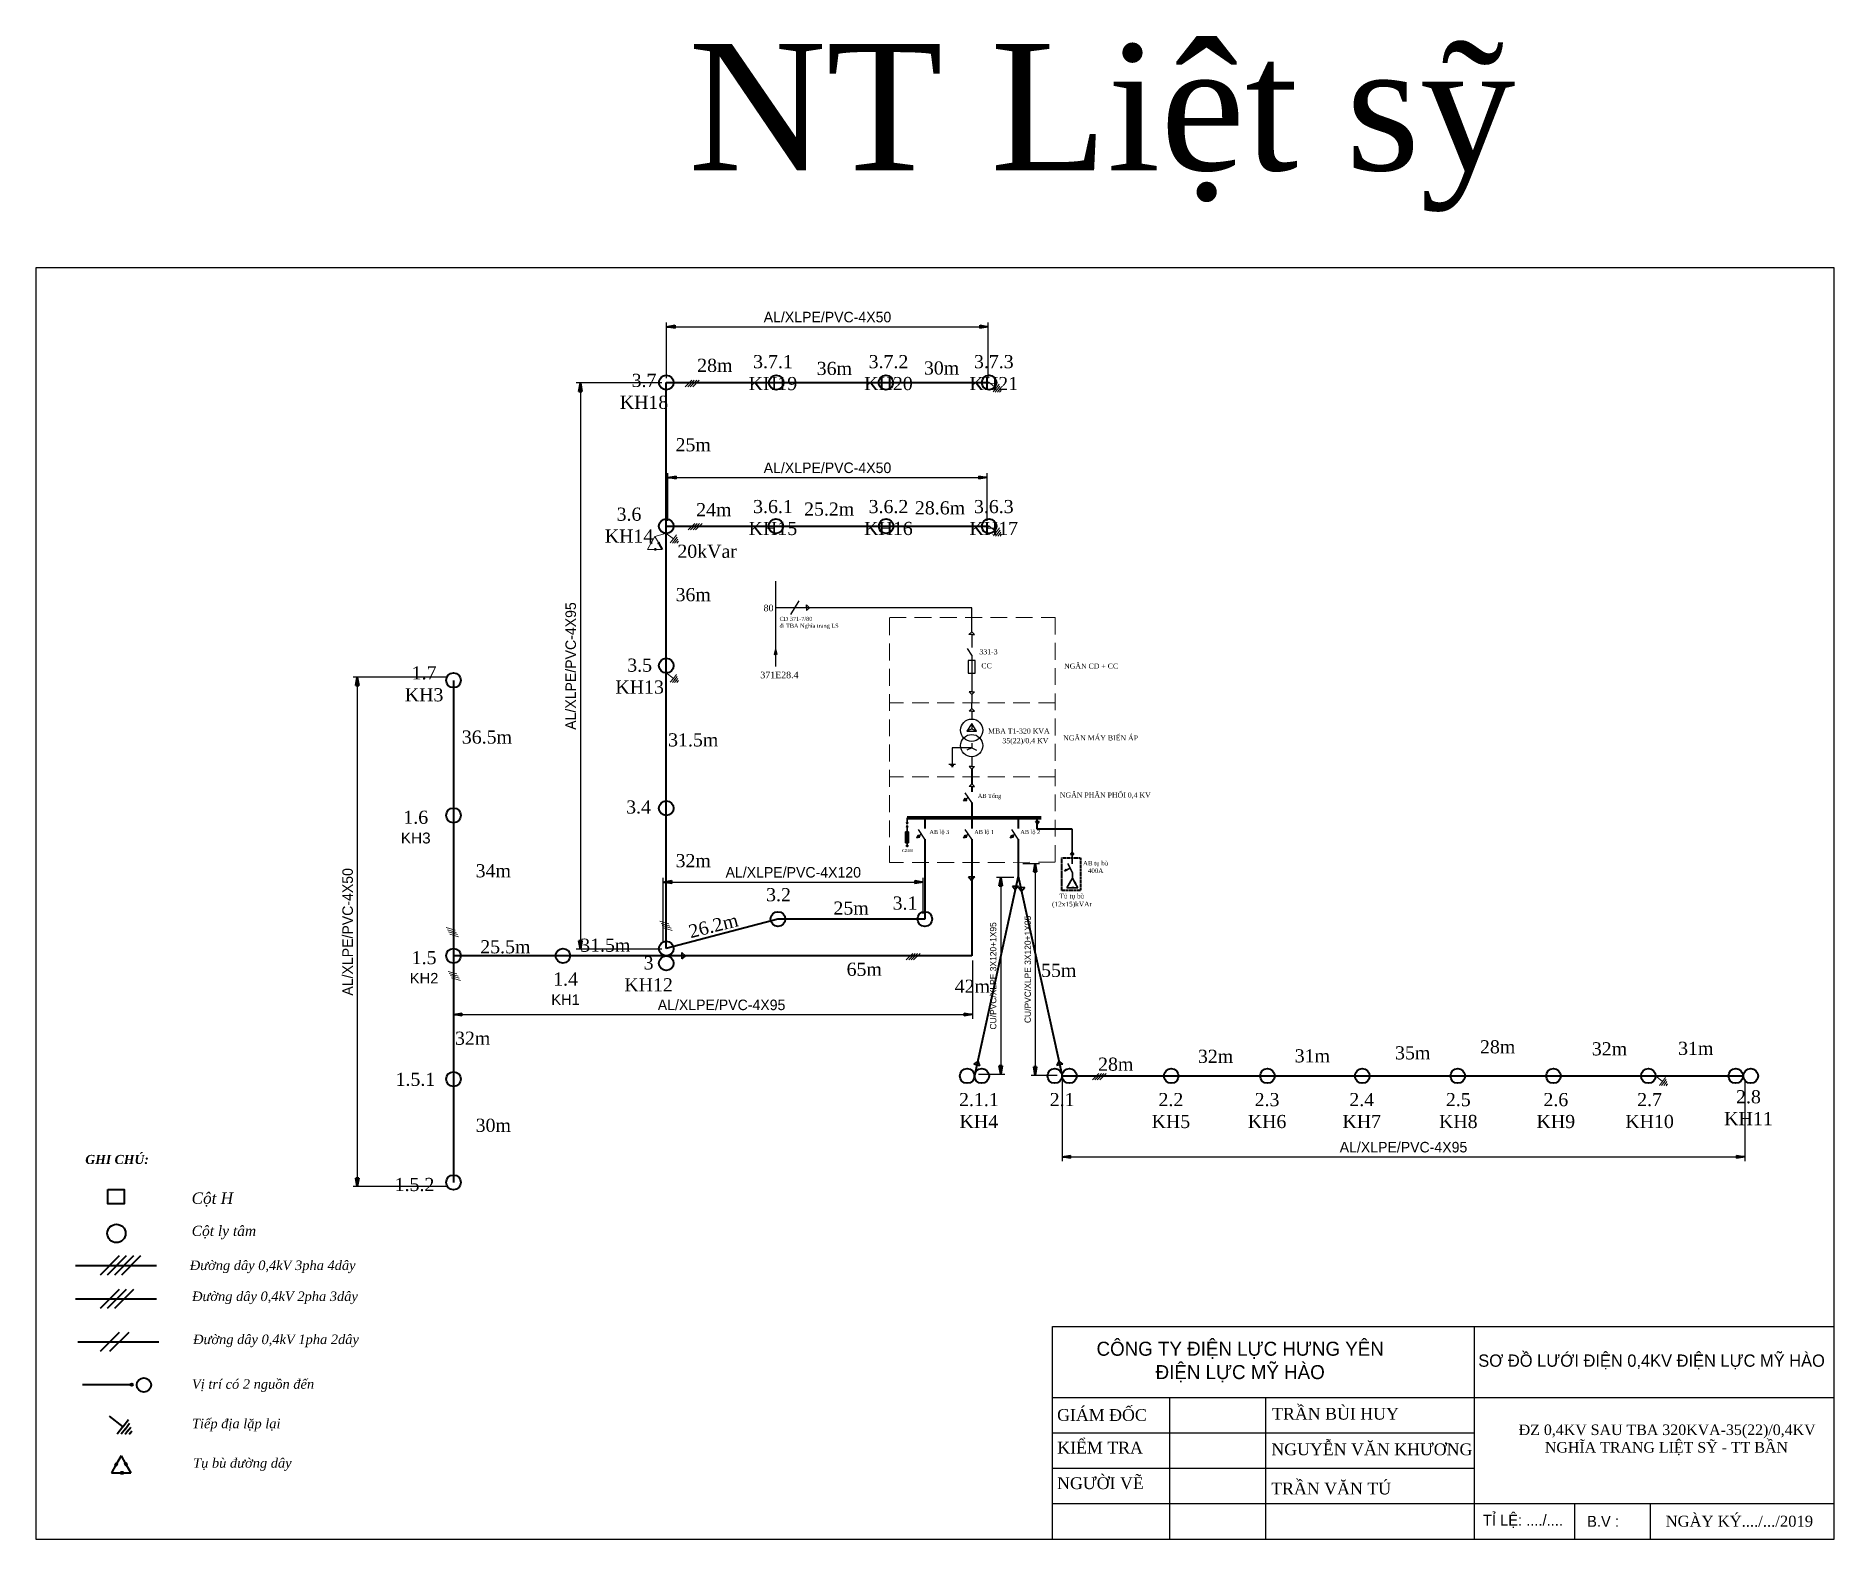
# Model space of a CAD drawing. Extents: x -2498 to 7641, y -1476 to 9052.
# Drawn here: x 7214.1 to 7640.9, y 3667.9 to 4024.7 of the extents above; entities that cross this region are included whole.
import ezdxf

# ---------------------------------------------------------------- set-up
doc = ezdxf.new("R2010")
doc.units = 0
doc.header["$LTSCALE"] = 0.08
doc.header["$MEASUREMENT"] = 0
doc.linetypes.add('DASHED2', pattern=[0.375, 0.25, -0.125])
doc.linetypes.add('HIDDEN', pattern=[0.375, 0.25, -0.125])
doc.layers.get('0').update_dxf_attribs({"linetype": 'CONTINUOUS', "lineweight": 40})
doc.layers.get('DEFPOINTS').update_dxf_attribs({"linetype": 'CONTINUOUS'})
doc.layers.add('Duong manh', color=8, linetype='CONTINUOUS')
for name, color, linetype, lineweight in [('Duong truc', 7, 'CONTINUOUS', 40), ('khung', 3, 'CONTINUOUS', 18), ('NET DAM', 6, 'CONTINUOUS', 25)]:
    doc.layers.add(name, color=color, linetype=linetype, lineweight=lineweight)
doc.styles.add('anh chinh', font='VNARIAL.TTF', dxfattribs={"height": 2.5})
doc.styles.add('anh thong', font='times.ttf', dxfattribs={"height": 0.5})
doc.styles.get("Standard").update_dxf_attribs({"font": 'VHTEKN.TTF', "height": 2.5})
doc.styles.add('style4', font='VHTIMEB.TTF')
doc.dimstyles.new('C2', dxfattribs={"dimscale": 0, "dimtxt": 2, "dimasz": 1, "dimexe": 1, "dimexo": 1, "dimgap": 1, "dimtad": 1, "dimtoh": 1, "dimdec": 4, "dimzin": 0, "dimdsep": 46, "dimtxsty": 'Standard', "dimblk1": 'CLOSED', "dimblk2": 'CLOSED', "dimsah": 1, "dimcen": 0.09, "dimclrd": 1, "dimclre": 5, "dimclrt": 7, "dimadec": 0, "dimazin": 0, "dimtfac": 1, "dimtdec": 4, "dimtofl": 0, "dimtmove": 0, "dimatfit": 3, "dimldrblk": 'CLOSED', "dimfxl": 1, "dimtolj": 1, "dimtzin": 0, "dimarcsym": 0})

msp = doc.modelspace()

# ---------------------------------------------------------------- texts
at = {"color": 7, "ltscale": 5, "style": 'style4'}
for s, height, p in [('331-3', 1.213744, (7438.02068, 3877.93364)), ('CC', 1.213744, (7438.48481, 3874.61792)), ('Ng¨n CD + CC', 1.2137436, (7458.1184, 3874.53481)), ('MBA T1-320 kVA', 1.2137436, (7440.07634, 3859.12013)), ('Ng¨n m¸y biÕn ¸p', 1.2137436, (7457.9111, 3857.47269)), ('35(22)/0,4 kV', 1.2137436, (7443.47959, 3856.82323)), ('Ng¨n ph©n phèi 0,4 kV', 1.2137436, (7457.12552, 3843.9129))]:
    msp.add_text(s, height=height, dxfattribs=at).set_placement(p)
at = {"color": 0, "linetype": 'Continuous', "lineweight": 30, "ltscale": 10, "attachment_point": 1}
for s, insert, char_height, width in [('{\\fTimes New Roman|b0|i0|c0|p18;NT Liệt sỹ}', (7368.96219, 4022.86954), 30, 245.1204585), ('\\pi31.592;{\\fTimes New Roman|b0|i0|c238|p18;Đ\\fTimes New Roman|b0|i0|c0|p18;Z 0,4KV SAU TBA 320KVA-35(22)/0,4KV \\P\\pi37.82;NGHĨA TRANG LIỆT SỸ - TT BẦN}', (7534.4444, 3695.06575), 2.5, 131.9777159)]:
    msp.add_mtext(s, dxfattribs=dict(at, insert=insert, char_height=char_height, width=width))
at = {"color": 0, "lineweight": 30, "style": 'anh thong'}
for s, insert, char_height, width, attachment_point in [('28m', (7375.21716, 3948.1075), 3.12, 40.143584, 2), ('3.7.1\\PKH19', (7389.01329, 3948.98372), 3.12, 40.143584, 2), ('3.7.2\\PKH20', (7416.43877, 3948.98372), 3.12, 40.143584, 2), ('3.7.3\\PKH21', (7441.44233, 3948.98372), 3.12, 40.143584, 2), ('3.7\\PKH18', (7358.40692, 3944.5346), 3.12, 40.143584, 2), ('36m', (7403.59074, 3947.37548), 3.12, 40.143584, 2), ('30m', (7429.03272, 3947.48006), 3.12, 40.143584, 2), ('25m', (7370.08563, 3929.24885), 3.12, 40.143584, 2), ('3.6.1\\PKH15', (7389.01329, 3914.57843), 3.12, 40.143584, 2), ('25.2m', (7402.35452, 3913.97904), 3.12, 40.143584, 2), ('3.6.2\\PKH16', (7416.43877, 3914.57843), 3.12, 40.143584, 2), ('28.6m', (7428.67166, 3914.27192), 3.12, 40.143584, 2), ('3.6.3\\PKH17', (7441.44233, 3914.57843), 3.12, 40.143584, 2), ('3.6\\PKH14', (7354.84579, 3912.7679), 3.12, 40.143584, 2), ('24m', (7374.97804, 3913.83259), 3.12, 40.143584, 2), ('20kVar', (7373.38819, 3903.96593), 3.12, 40.143584, 2), ('36m', (7370.08563, 3893.66475), 3.12, 40.143584, 2), ('3.5\\PKH13', (7357.37327, 3876.92263), 3.12, 40.143584, 2), ('1.7\\PKH3', (7306.20821, 3875.08807), 3.12, 40.143584, 2), ('36.5m', (7321.11629, 3859.85204), 3.12, 40.143584, 2), ('31.5m', (7370.08563, 3859.18466), 3.12, 40.143584, 2), ('3.4', (7357.11529, 3843.24511), 3.12, 40.143584, 2), ('1.6\\P{\\fArial|b0|i0|c0|p34;\\H0.8333x;\\C256;KH3}', (7304.22448, 3840.81777), 3.12, 40.143584, 2), ('32m', (7370.08563, 3830.49843), 3.12, 40.143584, 2), ('GZ500', (7420.9744, 3831.61941), 0.62208, 28.8528224, 2), ('34m', (7322.62994, 3828.10303), 3.12, 40.143584, 2), ('3.2', (7390.332, 3822.42725), 3.12, 40.143584, 2), ('3.1', (7420.36192, 3820.43907), 3.12, 40.143584, 2), ('25m', (7407.56402, 3819.24047), 3.12, 40.143584, 2), ('1.5\\P{\\fArial|b0|i0|c0|p34;\\H0.8013x;\\C256;KH2}', (7306.20821, 3807.4846), 3.12, 40.143584, 2), ('25.5m', (7325.49224, 3810.06001), 3.12, 40.143584, 2), ('31.5m', (7349.21123, 3810.42902), 3.12, 40.143584, 2), ('3\\PKH12', (7359.50159, 3806.22665), 3.12, 40.143584, 2), ('65m', (7410.68642, 3804.7158), 3.12, 40.143584, 2), ('55m', (7456.848, 3804.45696), 3.12, 40.143584, 2), ('1.4 \\P{\\fArial|b0|i0|c0|p34;\\H0.8013x;\\C256;KH1}', (7339.78703, 3802.39445), 3.12, 40.143584, 2), ('42m', (7436.35285, 3800.68058), 3.12, 40.143584, 2), ('32m', (7317.73487, 3788.34673), 3.12, 40.143584, 2), ('28m', (7561.03428, 3786.3046), 3.12, 40.143584, 2), ('31m', (7608.06458, 3785.94784), 3.12, 40.143584, 2), ('28m', (7470.38077, 3782.18241), 3.12, 40.143584, 2), ('32m', (7494.08252, 3784.04509), 3.12, 40.143584, 2), ('31m', (7517.06191, 3784.16401), 3.12, 40.143584, 2), ('35m', (7540.87471, 3784.87754), 3.12, 40.143584, 2), ('32m', (7587.58553, 3785.82892), 3.12, 40.143584, 2), ('1.5.1', (7304.14335, 3778.59679), 3.12, 40.143584, 2), ('2.1.1\\PKH4', (7437.89683, 3773.77251), 3.12, 40.143584, 2), ('2.1', (7457.64942, 3773.77251), 3.12, 40.143584, 2), ('2.2\\PKH5', (7483.4774, 3773.77251), 3.12, 40.143584, 2), ('2.3\\PKH6', (7506.29863, 3773.77251), 3.12, 40.143584, 2), ('2.4\\PKH7', (7528.77737, 3773.77251), 3.12, 40.143584, 2), ('2.5\\PKH8', (7551.70054, 3773.77251), 3.12, 40.143584, 2), ('2.6\\PKH9', (7574.8524, 3773.77251), 3.12, 40.143584, 2), ('2.7\\PKH10', (7597.1048, 3773.77251), 3.12, 40.143584, 2), ('2.8\\PKH11', (7620.57457, 3774.44911), 3.12, 40.143584, 2), ('30m', (7322.62994, 3767.67368), 3.12, 40.143584, 2), ('1.5.2', (7303.93674, 3753.61918), 3.12, 40.143584, 2), ('{\\fTimes New Roman|b0|i1|c0|p18;Cột H}', (7251.01645, 3750.15727), 2.6983757, 46.8904455, 1), ('{\\fTimes New Roman|b0|i1|c0|p18;Cột ly tâm}', (7251.0397, 3742.26076), 2.4295568, 46.8904455, 1)]:
    msp.add_mtext(s, dxfattribs=dict(at, insert=insert, char_height=char_height, width=width, attachment_point=attachment_point))
at = {"linetype": 'Continuous', "lineweight": 40, "ltscale": 8, "attachment_point": 1}
for s, insert, char_height in [('{\\fTimes New Roman|b0|i0|c0|p18;80}', (7386.80237, 3889.71303), 1.5552), ('{\\fTimes New Roman|b0|i0|c0|p18;CD 371-7/80 \\Pđi TBA Nghĩa trang LS}', (7390.58072, 3886.82983), 0.972), ('{\\fTimes New Roman|b0|i0|c0|p18;371E28.4}', (7386.01955, 3873.8), 1.5552)]:
    msp.add_mtext_dynamic_manual_height_columns(s, width=69.2641366, gutter_width=12.5, heights=[0], dxfattribs=dict(at, insert=insert, char_height=char_height)).dxf.set("width", 13.4649481)
at = {"color": 0, "linetype": 'Continuous', "lineweight": 40, "ltscale": 8, "char_height": 0.972, "width": 5.9024793, "attachment_point": 1, "style": 'anh chinh'}
for s, insert in [('{\\fTimes New Roman|b0|i0|c0|p18;AB Tổng}', (7437.64123, 3844.79921)), ('{\\fTimes New Roman|b0|i0|c0|p18;AB lộ 3}', (7426.1616, 3836.23092)), ('{\\fTimes New Roman|b0|i0|c0|p18;AB lộ 1}', (7436.79686, 3836.23092)), ('{\\fTimes New Roman|b0|i0|c0|p18;AB lộ 2}', (7447.74088, 3836.23092))]:
    msp.add_mtext(s, dxfattribs=dict(at, insert=insert))
at = {"linetype": 'Continuous', "lineweight": 30, "ltscale": 8, "attachment_point": 2, "style": 'anh thong'}
for s, insert, char_height, width in [('AB tụ bù\\P400A', (7465.6029, 3828.87343), 1.0692, 36.066028), ('Tủ tụ bù\\P(12x15)kVAr', (7459.98836, 3821.09333), 1.13724, 21.948732)]:
    msp.add_mtext(s, dxfattribs=dict(at, insert=insert, char_height=char_height, width=width))
at = {"color": 0, "lineweight": 30, "insert": (7374.49525, 3815.00223), "char_height": 3.12, "width": 40.143584, "attachment_point": 2, "rotation": 14.1648194, "style": 'anh thong'}
msp.add_mtext('26.2m', dxfattribs=at)
at = {"attachment_point": 1, "style": 'anh thong'}
for s, insert, char_height, width in [('{\\fTimes New Roman|b1|i1|c0|p18;GHI CHÚ:}', (7225.78362, 3759.07949), 2.1532999, 31.0305371), ('{\\fTimes New Roman|b0|i1|c238|p18;Đ\\fTimes New Roman|b0|i1|c0|p18;ường dây 0,4kV 3pha 4dây}', (7250.58434, 3734.00653), 2.2666356, 57.8735643), ('{\\fTimes New Roman|b0|i1|c238|p18;Đư\\fTimes New Roman|b0|i1|c0|p18;ờng dây 0,4kV 2pha 3dây}', (7251.13058, 3726.64875), 2.2666356, 57.8735643), ('{\\fTimes New Roman|b0|i1|c238|p18;Đư\\fTimes New Roman|b0|i1|c0|p18;ờng dây 0,4kV 1pha 2dây}', (7251.37307, 3716.42659), 2.2666356, 57.8735643), ('{\\fTimes New Roman|b0|i1|c0|p18;Vị trí có 2 nguồn đến}', (7251.10503, 3705.81203), 2.2666356, 57.8735643), ('{\\fTimes New Roman|b0|i1|c0|p18;Tiếp địa lặp lại}', (7251.10507, 3696.43387), 2.2666356, 57.8735643), ('{\\fTimes New Roman|b0|i1|c0|p18;Tụ bù đường dây}', (7251.37304, 3687.07408), 2.2666356, 57.8735643)]:
    msp.add_mtext(s, dxfattribs=dict(at, insert=insert, char_height=char_height, width=width))

# ---------------------------------------------------------------- blocks, each defined once
blk = doc.blocks.new('khung')
at = {"layer": 'khung', "color": 5, "lineweight": -3, "ltscale": 4}
for p, q in [((630143, 2296298.9), (632881, 2296298.9)), ((630143, 2295554.2), (630143, 2296298.9)), ((631620.1, 2296298.9), (631620.1, 2295554.2)), ((630143, 2296050.6), (631457.3, 2296050.6)), ((630143, 2296050.6), (632881, 2296050.6)), ((630552, 2296050.6), (630552, 2295554.2)), ((630888.9, 2296050.6), (630888.9, 2295554.2)), ((630143, 2295926.5), (631620.1, 2295926.5)), ((630143, 2295802.4), (631620.1, 2295802.4)), ((630143, 2295678.3), (631512, 2295678.3)), ((630143, 2295678.3), (632881, 2295678.3)), ((631972.7, 2295554.2), (631972.7, 2295678.3)), ((632238.4, 2295554.2), (632238.4, 2295678.3))]:
    blk.add_line(p, q, dxfattribs=at)
blk.add_lwpolyline([(632881, 2300009), (626580.6, 2300009), (626580.6, 2295554.2), (632881, 2295554.2), (632881, 2300009)], dxfattribs=at)
at = {"layer": 'Duong manh', "color": 0, "lineweight": -3, "ltscale": 4}
for s, insert, char_height, width, attachment_point in [('{\\f.VnAvantH|b0|i0|c0|p34;C¤NG TY §IÖN LùC H¦NG Y£N\\P®iÖn lùc mü hµo}', (630800.1, 2296174.8), 49.141, 1314.329, 5), ('{\\f.VnAvantH|b0|i0|c0|p34;s¬ ®å l\xadíi ®iÖn 0,4kv ®iÖn lùc mü hµo}', (632241.6, 2296174.8), 43.049, 1423.665, 5), ('{\\fTimes New Roman|b0|i0|c0|p18; GIÁM ĐỐC}', (630143, 2295988.6), 41.37, 409.064, 4), ('{\\fTimes New Roman|b0|i0|c0|p18; TRẦN BÙI HUY}', (630896.3, 2295992.9), 41.37, 536.856, 4), ('{\\f.VnAvantH|b0|i0|c0|p34; \\fTimes New Roman|b0|i0|c0|p18; KIỂM TRA}', (630128, 2295874.7), 41.37, 409.064, 4), ('{\\fTimes New Roman|b0|i0|c0|p18; NGUYỄN VĂN KHƯƠNG}', (630893.6, 2295868.1), 41.37, 717.247, 4), ('{\\fTimes New Roman|b0|i0|c0|p18; NGƯỜI VẼ}', (630143, 2295749.5), 41.37, 409.064, 4), ('{\\f.VnAvantH|b0|i0|c0|p34; \\fTimes New Roman|b0|i0|c0|p18;TRẦN VĂN TÚ}', (630893.4, 2295730.7), 41.37, 536.856, 4), ('{\\f.VnAvantH|b0|i0|c0|p34; tØ lÖ: ..../....}', (631636.6, 2295616.3), 38.475, 301.491, 4), ('{\\f.VnAvantH|b0|i0|c0|p34;b.v :}', (632071.5, 2295616.3), 38.475, 424.338, 5), ('{\\fTimes New Roman|b0|i0|c0|p18;NGÀY KÝ..../.../2019}', (632549.2, 2295616.3), 38.475, 820.671, 5)]:
    blk.add_mtext(s, dxfattribs=dict(at, insert=insert, char_height=char_height, width=width, attachment_point=attachment_point))
blk = doc.blocks.new('_CLOSED')
at = {"color": 0, "linetype": 'ByBlock', "ltscale": 10}
for p, q in [((-1, 0.17), (0, 0)), ((-1, 0.17), (-1, -0.17)), ((0, 0), (-1, -0.17)), ((0, 0), (-1, 0))]:
    blk.add_line(p, q, dxfattribs=at)
blk = doc.blocks.new('*D10')
at = {"color": 7, "linetype": 'Continuous', "lineweight": -2, "ltscale": 8}
for p, q in [((7448.33, 3828.29), (7452.27, 3828.29)), ((7451.27, 3826.29), (7451.27, 3779.95)), ((7456.47, 3777.95), (7450.27, 3777.95))]:
    blk.add_line(p, q, dxfattribs=at)
at = {"layer": 'DEFPOINTS', "color": 0, "linetype": 'Continuous', "lineweight": 40, "ltscale": 8}
for p in [(7447.33, 3828.29), (7451.27, 3777.95), (7457.47, 3777.95)]:
    blk.add_point(p, dxfattribs=at)
at = {"color": 7, "linetype": 'Continuous', "lineweight": -2, "ltscale": 8, "xscale": 2.0045, "yscale": 2.0045, "zscale": 2.0045}
for p, rotation in [((7451.27, 3828.29), 90), ((7451.27, 3777.95), 270)]:
    blk.add_blockref('_CLOSED', p, dxfattribs=dict(at, rotation=rotation))
at = {"color": 7, "linetype": 'Continuous', "lineweight": 40, "ltscale": 8, "insert": (7449.5, 3803.12), "char_height": 2.5, "attachment_point": 5, "rotation": 90}
blk.add_mtext('\\A1;{\\H0.6x;Cu/PVC/XLPE 3x120+1x95}', dxfattribs=at)
blk = doc.blocks.new('*D11')
at = {"color": 7, "linetype": 'Continuous', "lineweight": -2, "ltscale": 8}
for p, q in [((7446.22, 3824.97), (7442.08, 3824.97)), ((7443.08, 3822.96), (7443.08, 3780.21)), ((7437.8, 3778.21), (7444.08, 3778.21))]:
    blk.add_line(p, q, dxfattribs=at)
at = {"layer": 'DEFPOINTS', "color": 0, "linetype": 'Continuous', "lineweight": 40, "ltscale": 8}
for p in [(7447.22, 3824.97), (7436.8, 3778.21), (7443.08, 3778.21)]:
    blk.add_point(p, dxfattribs=at)
at = {"color": 7, "linetype": 'Continuous', "lineweight": -2, "ltscale": 8, "xscale": 2.0045, "yscale": 2.0045, "zscale": 2.0045}
for p, rotation in [((7443.08, 3824.97), 90), ((7443.08, 3778.21), 270)]:
    blk.add_blockref('_CLOSED', p, dxfattribs=dict(at, rotation=rotation))
at = {"color": 7, "linetype": 'Continuous', "lineweight": 40, "ltscale": 8, "insert": (7441.3, 3801.59), "char_height": 2.5, "attachment_point": 5, "rotation": 90}
blk.add_mtext('\\A1;{\\H0.6x;Cu/PVC/XLPE 3x120+1x95}', dxfattribs=at)
blk = doc.blocks.new('*D12')
at = {"color": 7, "linetype": 'Continuous', "lineweight": -2, "ltscale": 8}
for p, q in [((7457.65, 3777.01), (7457.65, 3757.62)), ((7619.74, 3777.01), (7619.74, 3757.62)), ((7459.65, 3758.62), (7617.73, 3758.62))]:
    blk.add_line(p, q, dxfattribs=at)
at = {"layer": 'DEFPOINTS', "color": 0, "linetype": 'Continuous', "lineweight": 40, "ltscale": 8}
for p in [(7457.65, 3778.01), (7619.74, 3778.01), (7619.74, 3758.62)]:
    blk.add_point(p, dxfattribs=at)
at = {"color": 7, "linetype": 'Continuous', "lineweight": -2, "ltscale": 8, "xscale": 2.0045, "yscale": 2.0045, "zscale": 2.0045, "rotation": 180}
blk.add_blockref('_CLOSED', (7457.65, 3758.62), dxfattribs=at)
at = {"color": 7, "linetype": 'Continuous', "lineweight": -2, "ltscale": 8, "xscale": 2.0045, "yscale": 2.0045, "zscale": 2.0045}
blk.add_blockref('_CLOSED', (7619.74, 3758.62), dxfattribs=at)
at = {"color": 7, "linetype": 'Continuous', "lineweight": 40, "ltscale": 8, "insert": (7538.69, 3760.9), "char_height": 2.5, "attachment_point": 5}
blk.add_mtext('\\A1;AL/XLPE/PVC-4x95', dxfattribs=at)
blk = doc.blocks.new('*D13')
at = {"color": 7, "linetype": 'Continuous', "lineweight": -2, "ltscale": 8}
for p, q in [((7311.86, 3872.51), (7289.35, 3872.51)), ((7290.35, 3870.51), (7290.35, 3753.55)), ((7311.86, 3751.54), (7289.35, 3751.54))]:
    blk.add_line(p, q, dxfattribs=at)
at = {"layer": 'DEFPOINTS', "color": 0, "linetype": 'Continuous', "lineweight": 40, "ltscale": 8}
for p in [(7312.86, 3872.51), (7290.35, 3751.54), (7312.86, 3751.54)]:
    blk.add_point(p, dxfattribs=at)
at = {"color": 7, "linetype": 'Continuous', "lineweight": -2, "ltscale": 8, "xscale": 2.0045, "yscale": 2.0045, "zscale": 2.0045}
for p, rotation in [((7290.35, 3872.51), 90), ((7290.35, 3751.54), 270)]:
    blk.add_blockref('_CLOSED', p, dxfattribs=dict(at, rotation=rotation))
at = {"color": 7, "linetype": 'Continuous', "lineweight": 40, "ltscale": 8, "insert": (7288.07, 3812.03), "char_height": 2.5, "attachment_point": 5, "rotation": 90}
blk.add_mtext('\\A1;AL/XLPE/PVC-4x50', dxfattribs=at)
blk = doc.blocks.new('*D14')
at = {"color": 7, "linetype": 'Continuous', "lineweight": -2, "ltscale": 8}
for p, q in [((7313.15, 3805.24), (7313.15, 3791.4)), ((7436.37, 3805.24), (7436.37, 3791.4)), ((7315.15, 3792.4), (7434.37, 3792.4))]:
    blk.add_line(p, q, dxfattribs=at)
at = {"layer": 'DEFPOINTS', "color": 0, "linetype": 'Continuous', "lineweight": 40, "ltscale": 8}
for p in [(7313.15, 3806.24), (7436.37, 3806.24), (7436.37, 3792.4)]:
    blk.add_point(p, dxfattribs=at)
at = {"color": 7, "linetype": 'Continuous', "lineweight": -2, "ltscale": 8, "xscale": 2.0045, "yscale": 2.0045, "zscale": 2.0045, "rotation": 180}
blk.add_blockref('_CLOSED', (7313.15, 3792.4), dxfattribs=at)
at = {"color": 7, "linetype": 'Continuous', "lineweight": -2, "ltscale": 8, "xscale": 2.0045, "yscale": 2.0045, "zscale": 2.0045}
blk.add_blockref('_CLOSED', (7436.37, 3792.4), dxfattribs=at)
at = {"color": 7, "linetype": 'Continuous', "lineweight": 40, "ltscale": 8, "insert": (7376.82, 3794.68), "char_height": 2.5, "attachment_point": 5}
blk.add_mtext('\\A1;AL/XLPE/PVC-4x95', dxfattribs=at)
blk = doc.blocks.new('*D15')
at = {"color": 7, "linetype": 'Continuous', "lineweight": -2, "ltscale": 8}
for p, q in [((7362.63, 3942.36), (7342.31, 3942.36)), ((7343.31, 3940.36), (7343.31, 3809.94)), ((7362.63, 3807.93), (7342.31, 3807.93))]:
    blk.add_line(p, q, dxfattribs=at)
at = {"layer": 'DEFPOINTS', "color": 0, "linetype": 'Continuous', "lineweight": 40, "ltscale": 8}
for p in [(7363.63, 3942.36), (7343.31, 3807.93), (7363.63, 3807.93)]:
    blk.add_point(p, dxfattribs=at)
at = {"color": 7, "linetype": 'Continuous', "lineweight": -2, "ltscale": 8, "xscale": 2.0045, "yscale": 2.0045, "zscale": 2.0045}
for p, rotation in [((7343.31, 3942.36), 90), ((7343.31, 3807.93), 270)]:
    blk.add_blockref('_CLOSED', p, dxfattribs=dict(at, rotation=rotation))
at = {"color": 7, "linetype": 'Continuous', "lineweight": 40, "ltscale": 8, "insert": (7341.03, 3875.15), "char_height": 2.5, "attachment_point": 5, "rotation": 90}
blk.add_mtext('\\A1;AL/XLPE/PVC-4x95', dxfattribs=at)
blk = doc.blocks.new('*D16')
at = {"color": 7, "linetype": 'Continuous', "lineweight": -2, "ltscale": 8}
for p, q in [((7363.78, 3943.49), (7363.78, 3956.71)), ((7440.14, 3943.49), (7440.14, 3956.71)), ((7365.78, 3955.71), (7438.13, 3955.71))]:
    blk.add_line(p, q, dxfattribs=at)
at = {"layer": 'DEFPOINTS', "color": 0, "linetype": 'Continuous', "lineweight": 40, "ltscale": 8}
for p in [(7440.14, 3955.71), (7363.78, 3942.49), (7440.14, 3942.49)]:
    blk.add_point(p, dxfattribs=at)
at = {"color": 7, "linetype": 'Continuous', "lineweight": -2, "ltscale": 8, "xscale": 2.0045, "yscale": 2.0045, "zscale": 2.0045, "rotation": 180}
blk.add_blockref('_CLOSED', (7363.78, 3955.71), dxfattribs=at)
at = {"color": 7, "linetype": 'Continuous', "lineweight": -2, "ltscale": 8, "xscale": 2.0045, "yscale": 2.0045, "zscale": 2.0045}
blk.add_blockref('_CLOSED', (7440.14, 3955.71), dxfattribs=at)
at = {"color": 7, "linetype": 'Continuous', "lineweight": 40, "ltscale": 8, "insert": (7401.96, 3957.99), "char_height": 2.5, "attachment_point": 5}
blk.add_mtext('\\A1;AL/XLPE/PVC-4x50', dxfattribs=at)
blk = doc.blocks.new('*D17')
at = {"color": 7, "linetype": 'Continuous', "lineweight": -2, "ltscale": 8}
for p, q in [((7364.05, 3909.63), (7364.05, 3920.92)), ((7366.06, 3919.92), (7437.86, 3919.92)), ((7439.86, 3909.63), (7439.86, 3920.92))]:
    blk.add_line(p, q, dxfattribs=at)
at = {"layer": 'DEFPOINTS', "color": 0, "linetype": 'Continuous', "lineweight": 40, "ltscale": 8}
for p in [(7439.86, 3919.92), (7364.05, 3908.63), (7439.86, 3908.63)]:
    blk.add_point(p, dxfattribs=at)
at = {"color": 7, "linetype": 'Continuous', "lineweight": -2, "ltscale": 8, "xscale": 2.0045, "yscale": 2.0045, "zscale": 2.0045, "rotation": 180}
blk.add_blockref('_CLOSED', (7364.05, 3919.92), dxfattribs=at)
at = {"color": 7, "linetype": 'Continuous', "lineweight": -2, "ltscale": 8, "xscale": 2.0045, "yscale": 2.0045, "zscale": 2.0045}
blk.add_blockref('_CLOSED', (7439.86, 3919.92), dxfattribs=at)
at = {"color": 7, "linetype": 'Continuous', "lineweight": 40, "ltscale": 8, "insert": (7401.96, 3922.2), "char_height": 2.5, "attachment_point": 5}
blk.add_mtext('\\A1;AL/XLPE/PVC-4x50', dxfattribs=at)
blk = doc.blocks.new('*D18')
at = {"color": 7, "linetype": 'Continuous', "lineweight": -2, "ltscale": 8}
for p, q in [((7362.97, 3809.45), (7362.97, 3824.87)), ((7424.71, 3816.34), (7424.71, 3824.87)), ((7364.97, 3823.87), (7422.71, 3823.87))]:
    blk.add_line(p, q, dxfattribs=at)
at = {"layer": 'DEFPOINTS', "color": 0, "linetype": 'Continuous', "lineweight": 40, "ltscale": 8}
for p in [(7424.71, 3823.87), (7424.71, 3815.34), (7362.97, 3808.45)]:
    blk.add_point(p, dxfattribs=at)
at = {"color": 7, "linetype": 'Continuous', "lineweight": -2, "ltscale": 8, "xscale": 2.0045, "yscale": 2.0045, "zscale": 2.0045, "rotation": 180}
blk.add_blockref('_CLOSED', (7362.97, 3823.87), dxfattribs=at)
at = {"color": 7, "linetype": 'Continuous', "lineweight": -2, "ltscale": 8, "xscale": 2.0045, "yscale": 2.0045, "zscale": 2.0045}
blk.add_blockref('_CLOSED', (7424.71, 3823.87), dxfattribs=at)
at = {"color": 7, "linetype": 'Continuous', "lineweight": 40, "ltscale": 8, "insert": (7393.84, 3826.16), "char_height": 2.5, "attachment_point": 5}
blk.add_mtext('\\A1;AL/XLPE/PVC-4x120', dxfattribs=at)

# ---------------------------------------------------------------- dimensions: what is measured, and where the dimension line sits
at = {"color": 0, "linetype": 'Continuous', "lineweight": 40, "ltscale": 8}
for base, p1, p2, text, picture, middle in [((7440.13862, 3955.71102), (7363.77913, 3942.49491), (7440.13862, 3942.49491), 'AL/XLPE/PVC-4x50', '*D16', (7401.95888, 3957.99493)), ((7439.86294, 3919.91737), (7364.05481, 3908.62862), (7439.86294, 3908.62862), 'AL/XLPE/PVC-4x50', '*D17', (7401.95888, 3922.20128)), ((7424.71453, 3823.87148), (7362.96534, 3808.45267), (7424.71453, 3815.33606), 'AL/XLPE/PVC-4x120', '*D18', (7393.83994, 3826.15539)), ((7619.7394, 3758.61948), (7457.65046, 3778.01085), (7619.7394, 3778.01085), 'AL/XLPE/PVC-4x95', '*D12', (7538.69493, 3760.90339))]:
    dim = msp.add_linear_dim(base=base, p1=p1, p2=p2, text=text, dimstyle='C2', override={"dimscale": 1, "dimasz": 2.0045, "dimcen": 0.193, "dimclrd": 7, "dimclre": 7}, dxfattribs=at)
    dim.commit()
    dim.dimension.update_dxf_attribs({"geometry": picture, "text_midpoint": middle})
for base, p1, p2, text, picture, middle in [((7343.31131, 3807.93382), (7363.63108, 3942.36047), (7363.63108, 3807.93382), 'AL/XLPE/PVC-4x95', '*D15', (7341.0274, 3875.14714)), ((7290.34971, 3751.54327), (7312.86479, 3872.51369), (7312.86479, 3751.54327), 'AL/XLPE/PVC-4x50', '*D13', (7288.06581, 3812.02848)), ((7443.07528, 3778.2085), (7447.21872, 3824.96759), (7436.80444, 3778.2085), '{\\H0.6x;Cu/PVC/XLPE 3x120+1x95}', '*D11', (7441.30493, 3801.58804)), ((7451.26678, 3777.94749), (7447.33107, 3828.29434), (7457.47307, 3777.94749), '{\\H0.6x;Cu/PVC/XLPE 3x120+1x95}', '*D10', (7449.49644, 3803.12092))]:
    dim = msp.add_linear_dim(base=base, p1=p1, p2=p2, angle=90, text=text, dimstyle='C2', override={"dimscale": 1, "dimasz": 2.0045, "dimcen": 0.193, "dimclrd": 7, "dimclre": 7}, dxfattribs=at)
    dim.commit()
    dim.dimension.update_dxf_attribs({"geometry": picture, "text_midpoint": middle})
dim = msp.add_linear_dim(base=(7436.37012, 3792.39619), p1=(7313.14761, 3806.24021), p2=(7436.37012, 3806.24021), text='AL/XLPE/PVC-4x95', dimstyle='C2', override={"dimscale": 1, "dimasz": 2.0045, "dimcen": 0.193, "dimclrd": 7, "dimclre": 7}, dxfattribs=at)
dim.commit()
dim.dimension.update_dxf_attribs({"geometry": '*D14', "text_midpoint": (7376.81511, 3792.39619), "dimtype": 160})

# ---------------------------------------------------------------- hatches: boundary and pattern name
at = {"lineweight": 30, "ltscale": 5}
h = msp.add_hatch(color=7, dxfattribs=at)
edge = h.paths.add_edge_path()
edge.add_arc((7436.17885, 3839.06024), 0.24538, 0, 360)
at = {"linetype": 'Continuous', "lineweight": 30, "ltscale": 8}
h = msp.add_hatch(color=256, dxfattribs=at)
h.paths.add_polyline_path([(7458.19707, 3826.47903), (7458.77676, 3826.51946), (7458.67715, 3826.71886)])
h.paths.add_polyline_path([(7458.19707, 3826.47903), (7458.67715, 3826.71886), (7458.57753, 3826.91826)])
at = {"linetype": 'Continuous', "ltscale": 8}
msp.add_hatch(color=256, dxfattribs=at).paths.add_polyline_path([(7237.09156, 3704.4913, 1), (7236.53186, 3704.4913, 1)])
at = {"layer": 'Duong truc', "lineweight": -2, "ltscale": 5}
for points in [[(7434.27631, 3843.12022), (7435.02633, 3843.24576), (7434.63033, 3843.79127)], [(7423.1546, 3834.39038), (7423.90462, 3834.51592), (7423.50862, 3835.06143)], [(7434.27667, 3834.39038), (7435.02668, 3834.51592), (7434.63068, 3835.06143)], [(7445.33631, 3834.39038), (7446.08633, 3834.51592), (7445.69033, 3835.06143)]]:
    msp.add_hatch(color=7, dxfattribs=at).paths.add_polyline_path(points)

# ---------------------------------------------------------------- linework, layer by layer
at = {"color": 0, "linetype": 'Continuous', "lineweight": 40, "ltscale": 8}
for p, q in [((7363.70213, 3808.05226), (7363.70213, 3942.45398)), ((7363.70213, 3942.45398), (7440.32779, 3942.45398)), ((7363.70213, 3908.35509), (7440.32779, 3908.35509)), ((7361.93851, 3904.27405), (7362.74727, 3902.82378)), ((7313.18553, 3871.74371), (7313.18553, 3752.54231)), ((7390.20688, 3815.07758), (7363.70213, 3808.06905)), ((7425.06982, 3815.07758), (7390.20688, 3815.07758)), ((7363.70213, 3806.33119), (7313.18553, 3806.33119)), ((7436.24522, 3806.33119), (7363.70213, 3806.33119)), ((7457.647, 3777.82179), (7619.30196, 3777.82179))]:
    msp.add_line(p, q, dxfattribs=at)
at = {"linetype": 'Continuous', "lineweight": 9, "ltscale": 8}
for p, q in [((7369.76487, 3943.02754), (7368.21504, 3941.47771)), ((7370.34606, 3943.02754), (7368.79623, 3941.47771)), ((7370.92725, 3943.02754), (7369.37742, 3941.47771)), ((7371.50844, 3943.02754), (7369.9586, 3941.47771)), ((7440.23726, 3942.52406), (7441.9992, 3941.16006)), ((7441.9992, 3941.16006), (7441.26747, 3940.21487)), ((7442.33396, 3940.90091), (7441.78505, 3940.19201)), ((7441.9992, 3941.16006), (7442.73092, 3942.10526)), ((7442.66873, 3940.64175), (7442.3067, 3940.16898)), ((7442.33396, 3940.90091), (7442.88272, 3941.60992)), ((7442.66873, 3940.64175), (7443.03572, 3941.11068)), ((7443.0035, 3940.38259), (7442.82057, 3940.14629)), ((7443.0035, 3940.38259), (7443.18643, 3940.61889)), ((7360.9922, 3905.9168), (7360.16754, 3904.46347)), ((7360.9922, 3905.9168), (7361.81686, 3904.46347)), ((7363.61161, 3906.68731), (7365.37354, 3905.32332)), ((7365.37354, 3905.32332), (7366.10526, 3906.26852)), ((7365.70831, 3905.06416), (7366.25706, 3905.77317)), ((7370.44484, 3909.0159), (7368.89501, 3907.46606)), ((7371.02603, 3909.0159), (7369.4762, 3907.46606)), ((7371.60722, 3909.0159), (7370.05738, 3907.46606)), ((7372.18841, 3909.0159), (7370.63857, 3907.46606)), ((7440.32779, 3908.35509), (7442.08972, 3906.9911)), ((7442.08972, 3906.9911), (7441.358, 3906.0459)), ((7442.42449, 3906.73194), (7441.87558, 3906.02304)), ((7442.08972, 3906.9911), (7442.82144, 3907.93629)), ((7442.75926, 3906.47278), (7442.39722, 3906.00001)), ((7442.42449, 3906.73194), (7442.97325, 3907.44095)), ((7442.75926, 3906.47278), (7443.12624, 3906.94171)), ((7443.09402, 3906.21362), (7442.91109, 3905.97732)), ((7443.09402, 3906.21362), (7443.27695, 3906.44992)), ((7360.05686, 3904.26842), (7359.23713, 3902.82378)), ((7359.23713, 3902.82378), (7360.95573, 3902.82378)), ((7359.79929, 3904.40058), (7360.29248, 3904.14752)), ((7359.90997, 3904.59563), (7360.40316, 3904.34258)), ((7360.95573, 3902.82378), (7360.98747, 3902.82378)), ((7360.98747, 3903.10465), (7360.98747, 3902.5429)), ((7361.25199, 3903.10465), (7361.25199, 3902.5429)), ((7361.25199, 3902.82378), (7362.74727, 3902.82378)), ((7362.07443, 3904.59563), (7361.58124, 3904.34258)), ((7362.18511, 3904.40058), (7361.69192, 3904.14752)), ((7365.37354, 3905.32332), (7364.64181, 3904.37812)), ((7365.70831, 3905.06416), (7365.1594, 3904.35527)), ((7366.04307, 3904.805), (7365.68104, 3904.33223)), ((7366.04307, 3904.805), (7366.41006, 3905.27393)), ((7366.37784, 3904.54584), (7366.19491, 3904.30954)), ((7366.37784, 3904.54584), (7366.56077, 3904.78214)), ((7363.61161, 3873.58974), (7365.37354, 3872.22575)), ((7365.37354, 3872.22575), (7364.64181, 3871.28055)), ((7365.70831, 3871.96659), (7365.1594, 3871.2577)), ((7365.37354, 3872.22575), (7366.10526, 3873.17095)), ((7366.04307, 3871.70743), (7365.68104, 3871.23466)), ((7365.70831, 3871.96659), (7366.25706, 3872.6756)), ((7366.04307, 3871.70743), (7366.41006, 3872.17636)), ((7366.37784, 3871.44827), (7366.19491, 3871.21197)), ((7366.37784, 3871.44827), (7366.56077, 3871.68457)), ((7313.56905, 3812.4224), (7311.46933, 3813.051)), ((7313.84489, 3811.91084), (7311.74517, 3812.53944)), ((7314.12072, 3811.39928), (7312.021, 3812.02788)), ((7314.39656, 3810.88772), (7312.29684, 3811.51632)), ((7364.28412, 3813.92177), (7362.1844, 3814.55037)), ((7364.55995, 3813.41021), (7362.46023, 3814.03881)), ((7364.83579, 3812.89865), (7362.73607, 3813.52725)), ((7365.11162, 3812.38709), (7363.0119, 3813.01569)), ((7422.19998, 3806.92203), (7420.65014, 3805.3722)), ((7422.78117, 3806.92203), (7421.23133, 3805.3722)), ((7423.36235, 3806.92203), (7421.81252, 3805.3722)), ((7423.94354, 3806.92203), (7422.39371, 3805.3722)), ((7313.99939, 3802.03276), (7311.89967, 3802.66137)), ((7314.27522, 3801.5212), (7312.1755, 3802.1498)), ((7314.55106, 3801.00964), (7312.45134, 3801.63824)), ((7314.82689, 3800.49808), (7312.72717, 3801.12668)), ((7466.39707, 3778.41658), (7464.84723, 3776.86675)), ((7466.97825, 3778.41658), (7465.42842, 3776.86675)), ((7467.55944, 3778.41658), (7466.00961, 3776.86675)), ((7468.14063, 3778.41658), (7466.5908, 3776.86675)), ((7598.42489, 3777.89187), (7600.18683, 3776.52787)), ((7600.18683, 3776.52787), (7600.91855, 3777.47307)), ((7600.18683, 3776.52787), (7599.4551, 3775.58267)), ((7600.52159, 3776.26871), (7599.97268, 3775.55982)), ((7600.85636, 3776.00955), (7600.49433, 3775.53678)), ((7600.52159, 3776.26871), (7601.07035, 3776.97772)), ((7600.85636, 3776.00955), (7601.22334, 3776.47849)), ((7601.19113, 3775.75039), (7601.0082, 3775.51409)), ((7601.19113, 3775.75039), (7601.37406, 3775.98669))]:
    msp.add_line(p, q, dxfattribs=at)
at = {"color": 0, "linetype": 'Continuous', "lineweight": 9, "ltscale": 8}
msp.add_line((7360.99769, 3905.92647), (7363.50045, 3906.62624), dxfattribs=at)
at = {"color": 7, "linetype": 'HIDDEN', "lineweight": 9, "ltscale": 200}
for p, q in [((7456.02648, 3866.41004), (7416.6502, 3866.41004)), ((7456.02648, 3848.84657), (7416.6502, 3848.84657))]:
    msp.add_line(p, q, dxfattribs=at)
at = {"color": 7, "lineweight": -2, "ltscale": 0.35}
for p, q in [((7436.1912, 3861.53519), (7435.03165, 3859.69517)), ((7436.1912, 3860.24981), (7435.03165, 3859.69517)), ((7435.03165, 3859.69517), (7437.35075, 3859.69517)), ((7437.35075, 3859.69517), (7436.1912, 3861.53519)), ((7436.1912, 3861.53519), (7436.1912, 3860.24981)), ((7436.1912, 3860.24981), (7437.35075, 3859.69517)), ((7436.19075, 3855.71728), (7431.58283, 3855.71728)), ((7431.58283, 3855.71728), (7431.58283, 3851.86839)), ((7436.19075, 3855.71728), (7435.03119, 3855.16264)), ((7436.19075, 3856.80156), (7436.19075, 3855.71728)), ((7436.19075, 3855.71728), (7437.3503, 3855.16264)), ((7430.78274, 3851.86839), (7432.38293, 3851.86839)), ((7431.18279, 3851.57411), (7431.98288, 3851.57411)), ((7431.38281, 3851.30347), (7431.78286, 3851.30347)), ((7436.1934, 3853.60444), (7436.1934, 3851.69318)), ((7436.19354, 3852.31927), (7436.19354, 3851.29261))]:
    msp.add_line(p, q, dxfattribs=at)
at = {"color": 7}
for p, q in [((7436.19354, 3850.6361), (7436.19118, 3847.21868)), ((7436.19118, 3846.56218), (7436.19133, 3845.26953)), ((7436.19153, 3842.78712), (7436.19153, 3839.06918)), ((7425.06947, 3839.06918), (7425.06962, 3836.53968)), ((7436.19153, 3839.06918), (7436.19168, 3836.53968)), ((7447.25117, 3839.06918), (7447.25133, 3836.53968)), ((7425.06982, 3834.05728), (7425.06982, 3815.07758)), ((7436.19188, 3834.05728), (7436.19188, 3826.75905)), ((7447.25153, 3834.05728), (7447.25153, 3825.22931))]:
    msp.add_line(p, q, dxfattribs=at)
at = {"lineweight": 30}
for p, q in [((7420.86472, 3837.59023), (7420.71145, 3838.04726)), ((7420.86472, 3837.25785), (7420.71145, 3836.80082)), ((7420.86472, 3839.06918), (7420.86472, 3837.59023)), ((7420.86472, 3837.59023), (7421.01798, 3838.04726)), ((7420.86472, 3835.77891), (7420.86472, 3837.25785)), ((7420.86472, 3837.25785), (7421.01798, 3836.80082)), ((7420.512, 3835.77891), (7420.512, 3833.1923)), ((7421.21743, 3835.77891), (7420.512, 3835.30861)), ((7421.21743, 3835.30861), (7420.512, 3835.77891)), ((7421.21743, 3835.77891), (7420.512, 3835.77891)), ((7421.21743, 3835.30861), (7420.512, 3835.30861)), ((7421.21743, 3835.07347), (7420.512, 3835.07347)), ((7421.21743, 3834.83832), (7420.512, 3834.83832)), ((7421.21743, 3834.60317), (7420.512, 3834.60317)), ((7421.21743, 3834.36803), (7420.512, 3834.36803)), ((7421.21743, 3834.13288), (7420.512, 3834.13288)), ((7421.21743, 3833.89774), (7420.512, 3833.89774)), ((7421.21743, 3833.66259), (7420.512, 3833.66259)), ((7421.21743, 3833.42744), (7420.512, 3833.42744)), ((7421.21743, 3833.1923), (7420.512, 3833.1923)), ((7420.86472, 3833.1923), (7420.86472, 3832.49589)), ((7421.21743, 3835.77891), (7421.21743, 3833.1923)), ((7421.18111, 3832.48686), (7420.54832, 3832.48686)), ((7421.03593, 3832.40631), (7420.6935, 3832.40631)), ((7420.93782, 3832.32577), (7420.79161, 3832.32577))]:
    msp.add_line(p, q, dxfattribs=at)
at = {"color": 7, "lineweight": 70, "ltscale": 0.35}
msp.add_line((7452.69148, 3839.06918), (7420.86472, 3839.06918), dxfattribs=at)
at = {"color": 0, "lineweight": 30}
for p, q in [((7452.19587, 3838.22427), (7451.35624, 3838.22427)), ((7451.35624, 3838.22427), (7451.77605, 3837.70438)), ((7451.77605, 3837.70438), (7452.19587, 3838.22427)), ((7459.62415, 3830.43059), (7460.04397, 3830.95047)), ((7460.46378, 3830.43059), (7459.62415, 3830.43059)), ((7460.04397, 3830.95047), (7460.46378, 3830.43059)), ((7436.93305, 3825.13055), (7435.45605, 3825.13055)), ((7435.45605, 3825.13055), (7436.15636, 3824.21602)), ((7436.15636, 3824.21602), (7436.93305, 3825.13055)), ((7447.31629, 3822.89721), (7445.83929, 3822.89721)), ((7445.83929, 3822.89721), (7446.53961, 3821.98267)), ((7446.53961, 3821.98267), (7447.31629, 3822.89721)), ((7448.81515, 3822.55508), (7447.33815, 3822.55508)), ((7447.33815, 3822.55508), (7448.03847, 3821.64054)), ((7448.03847, 3821.64054), (7448.81515, 3822.55508)), ((7367.35034, 3807.10787), (7367.35034, 3805.63087)), ((7368.26488, 3806.33119), (7367.35034, 3807.10787)), ((7367.35034, 3805.63087), (7368.26488, 3806.33119)), ((7437.70473, 3781.31588), (7436.71749, 3780.63398)), ((7436.71749, 3780.63398), (7438.14398, 3780.25105)), ((7438.14398, 3780.25105), (7437.70473, 3781.31588)), ((7456.43777, 3780.2683), (7456.87702, 3781.33314)), ((7457.86426, 3780.65124), (7456.43777, 3780.2683)), ((7456.87702, 3781.33314), (7457.86426, 3780.65124))]:
    msp.add_line(p, q, dxfattribs=at)
at = {"linetype": 'Continuous', "lineweight": 40, "ltscale": 8}
for p, q in [((7451.74725, 3836.41093), (7451.74725, 3839.06918)), ((7460.04397, 3836.41093), (7451.74725, 3836.41093))]:
    msp.add_line(p, q, dxfattribs=at)
at = {"linetype": 'Continuous', "lineweight": 30, "ltscale": 8}
for p, q in [((7460.04397, 3836.41093), (7460.04397, 3828.17019)), ((7459.54012, 3827.14998), (7458.19707, 3826.47903)), ((7458.19707, 3826.47903), (7458.57753, 3826.91826)), ((7458.57753, 3826.91826), (7458.77676, 3826.51946)), ((7460.09245, 3826.04438), (7458.98779, 3828.25558)), ((7460.09245, 3824.7968), (7459.48422, 3823.72491)), ((7460.09245, 3824.7968), (7460.09245, 3826.04438)), ((7460.09245, 3824.7968), (7460.70067, 3823.72491)), ((7459.40259, 3823.58105), (7458.798, 3822.51557)), ((7458.798, 3822.51557), (7460.06555, 3822.51557)), ((7459.21262, 3823.67852), (7459.57637, 3823.49189)), ((7459.29426, 3823.82239), (7459.658, 3823.63575)), ((7460.06555, 3822.51557), (7460.08895, 3822.51557)), ((7460.08895, 3822.72272), (7460.08895, 3822.30841)), ((7460.28405, 3822.72272), (7460.28405, 3822.30841)), ((7460.28405, 3822.51557), (7461.38689, 3822.51557)), ((7460.89064, 3823.82239), (7460.52689, 3823.63575)), ((7460.97227, 3823.67852), (7460.60852, 3823.49189)), ((7460.7823, 3823.58105), (7461.38689, 3822.51557))]:
    msp.add_line(p, q, dxfattribs=at)
at = {"color": 0, "lineweight": 40}
for p, q in [((7436.19188, 3826.75905), (7436.25035, 3806.33119)), ((7447.25153, 3825.22931), (7436.85605, 3777.82173)), ((7447.25153, 3825.22931), (7457.647, 3777.82173))]:
    msp.add_line(p, q, dxfattribs=at)
at = {"linetype": 'Continuous', "ltscale": 8}
for p, q in [((7233.82387, 3735.07685), (7229.2906, 3730.54359)), ((7235.52384, 3735.07685), (7230.99058, 3730.54359)), ((7237.22381, 3735.07685), (7232.69055, 3730.54359)), ((7238.92379, 3735.07685), (7234.39053, 3730.54359)), ((7223.43881, 3732.85041), (7242.70518, 3732.85041)), ((7233.82387, 3727.14364), (7229.2906, 3722.61038)), ((7235.52384, 3727.14364), (7230.99058, 3722.61038)), ((7237.22381, 3727.14364), (7232.69055, 3722.61038)), ((7223.43881, 3724.9172), (7242.70518, 3724.9172)), ((7224.00547, 3714.71736), (7243.27184, 3714.71736)), ((7233.82387, 3716.9438), (7229.2906, 3712.41054)), ((7236.0905, 3716.9438), (7231.55724, 3712.41054)), ((7236.81171, 3704.4913), (7225.0829, 3704.4913)), ((7231.44227, 3697.04514), (7234.67848, 3694.53984)), ((7234.67848, 3694.53984), (7236.02246, 3696.27592)), ((7234.67848, 3694.53984), (7233.3345, 3692.80376)), ((7235.29335, 3694.06383), (7234.28515, 3692.76178)), ((7235.90823, 3693.58782), (7235.24328, 3692.71947)), ((7235.29335, 3694.06383), (7236.30128, 3695.3661)), ((7235.90823, 3693.58782), (7236.58229, 3694.44913)), ((7236.52311, 3693.11182), (7236.18712, 3692.6778)), ((7236.52311, 3693.11182), (7236.85911, 3693.54584)), ((7233.04061, 3685.49514), (7231.96471, 3683.59905)), ((7231.96471, 3683.59905), (7234.22038, 3683.59905)), ((7232.70255, 3685.66859), (7233.34987, 3685.33646)), ((7232.84782, 3685.9246), (7233.49513, 3685.59247)), ((7234.26825, 3687.65863), (7233.18588, 3685.75115)), ((7234.22038, 3683.59905), (7234.26203, 3683.59905)), ((7234.26203, 3683.96769), (7234.26203, 3683.2304)), ((7234.26825, 3687.65863), (7235.35061, 3685.75115)), ((7234.60921, 3683.96769), (7234.60921, 3683.2304)), ((7234.60921, 3683.59905), (7236.57178, 3683.59905)), ((7235.68867, 3685.9246), (7235.04136, 3685.59247)), ((7235.83394, 3685.66859), (7235.18662, 3685.33646)), ((7235.49588, 3685.49514), (7236.57178, 3683.59905))]:
    msp.add_line(p, q, dxfattribs=at)
at = {"color": 7, "linetype": 'HIDDEN', "lineweight": 9, "ltscale": 200}
msp.add_lwpolyline([(7456.02648, 3886.6545), (7456.02648, 3828.55844), (7416.6502, 3828.48671), (7416.6502, 3886.6545)], close=True, dxfattribs=at)
at = {"linetype": 'DASHED2', "lineweight": 40, "ltscale": 8}
msp.add_lwpolyline([(7457.62018, 3829.62446), (7462.0566, 3829.62446), (7462.0566, 3821.89388), (7457.62018, 3821.89388)], close=True, dxfattribs=at)
at = {"linetype": 'Continuous', "ltscale": 8}
msp.add_lwpolyline([(7231.16655, 3750.86737), (7235.00636, 3750.86737), (7235.00636, 3747.47891), (7231.16655, 3747.47891)], close=True, dxfattribs=at)
at = {"color": 0, "linetype": 'Continuous', "lineweight": 40, "ltscale": 8}
for centre in [(7363.70213, 3942.45398), (7389.7995, 3942.45398), (7415.8273, 3942.45398), (7440.32779, 3942.45398), (7363.70213, 3908.35509), (7389.70652, 3908.35509), (7415.86881, 3908.35509), (7440.32779, 3908.35509), (7363.70213, 3875.25312), (7313.18553, 3871.7605), (7313.18553, 3839.69396), (7363.70213, 3841.38648), (7390.20688, 3815.07758), (7425.06982, 3815.07758), (7313.18553, 3806.34798), (7339.14532, 3806.34798), (7363.70213, 3808.06905), (7363.70213, 3804.59333), (7313.18553, 3777.06431), (7435.11818, 3777.82173), (7438.5939, 3777.82173), (7455.90914, 3777.82179), (7459.38486, 3777.82179), (7483.56181, 3777.82179), (7506.40001, 3777.82179), (7528.91242, 3777.82179), (7551.58027, 3777.82179), (7574.2934, 3777.82179), (7596.80842, 3777.82179), (7617.5641, 3777.82173), (7621.11245, 3777.82179), (7313.18553, 3752.55909)]:
    msp.add_circle(centre, 1.73786, dxfattribs=at)
at = {"color": 7, "lineweight": -2, "ltscale": 0.35}
for centre in [(7436.1912, 3859.90363), (7436.1912, 3856.25625)]:
    msp.add_circle(centre, 2.65181, dxfattribs=at)
at = {"linetype": 'Continuous', "ltscale": 8}
for centre, radius in [((7233.18046, 3740.43239), 2.16837), ((7239.69146, 3704.4654), 1.69179), ((7236.81171, 3704.4913), 0.27985)]:
    msp.add_circle(centre, radius, dxfattribs=at)
at = {"linetype": 'Continuous', "lineweight": 9, "ltscale": 8}
for p in [(7442.33396, 3940.90091), (7442.66873, 3940.64175), (7443.0035, 3940.38259), (7442.42449, 3906.73194), (7442.75926, 3906.47278), (7443.09402, 3906.21362), (7365.70831, 3905.06416), (7366.04307, 3904.805), (7366.37784, 3904.54584), (7365.70831, 3871.96659), (7366.04307, 3871.70743), (7366.37784, 3871.44827), (7600.52159, 3776.26871), (7600.85636, 3776.00955), (7601.19113, 3775.75039)]:
    msp.add_point(p, dxfattribs=at)
at = {"linetype": 'Continuous', "ltscale": 8}
for p in [(7235.29335, 3694.06383), (7235.90823, 3693.58782), (7236.52311, 3693.11182)]:
    msp.add_point(p, dxfattribs=at)
at = {"layer": 'Duong truc', "color": 7, "lineweight": -2, "ltscale": 5}
for p, q in [((7389.62119, 3895.29629), (7389.62119, 3875.00523)), ((7413.16869, 3888.99049), (7389.62119, 3888.99049)), ((7395.13583, 3890.62368), (7393.21841, 3887.3573)), ((7396.94861, 3888.99049), (7396.94861, 3889.6719)), ((7396.94861, 3889.6719), (7397.65478, 3888.99049)), ((7396.94861, 3888.30907), (7397.65478, 3888.99049)), ((7396.94861, 3888.99049), (7396.94861, 3888.30907)), ((7436.1912, 3888.99049), (7413.16869, 3888.99049)), ((7436.1912, 3883.30623), (7436.1912, 3888.99049)), ((7435.50978, 3882.60007), (7436.1912, 3883.30623)), ((7436.1912, 3882.60007), (7435.50978, 3882.60007)), ((7436.87261, 3882.60007), (7436.1912, 3883.30623)), ((7436.1912, 3882.60007), (7436.87261, 3882.60007)), ((7436.1912, 3882.60007), (7436.1912, 3879.57442)), ((7389.62119, 3879.27291), (7389.30625, 3877.8723)), ((7389.30625, 3877.8723), (7389.62119, 3878.14627)), ((7389.60652, 3879.27281), (7389.93967, 3877.87643)), ((7389.93967, 3877.87643), (7389.62119, 3878.14627)), ((7436.1912, 3877.69946), (7435.17395, 3879.3314)), ((7436.1912, 3877.69946), (7436.1912, 3870.3444)), ((7435.55771, 3869.05982), (7436.1912, 3868.40332)), ((7436.1912, 3869.05982), (7435.55771, 3869.05982)), ((7436.1912, 3870.3444), (7436.1912, 3869.05982)), ((7436.82469, 3869.05982), (7436.1912, 3868.40332)), ((7436.1912, 3869.05982), (7436.82469, 3869.05982)), ((7436.1912, 3868.40332), (7436.1912, 3866.51878)), ((7435.55771, 3864.41004), (7436.1912, 3865.06654)), ((7436.1912, 3864.41004), (7435.55771, 3864.41004)), ((7436.1912, 3865.06654), (7436.1912, 3866.44899)), ((7436.82469, 3864.41004), (7436.1912, 3865.06654)), ((7436.1912, 3864.41004), (7436.82469, 3864.41004)), ((7436.1912, 3864.41004), (7436.1912, 3862.55543)), ((7435.56005, 3851.29261), (7436.19354, 3850.6361)), ((7436.19354, 3851.29261), (7435.56005, 3851.29261)), ((7436.82703, 3851.29261), (7436.19354, 3850.6361)), ((7436.19354, 3851.29261), (7436.82703, 3851.29261)), ((7435.55768, 3846.56218), (7436.19118, 3847.21868)), ((7436.19118, 3846.56218), (7435.55768, 3846.56218)), ((7436.82467, 3846.56218), (7436.19118, 3847.21868)), ((7436.19118, 3846.56218), (7436.82467, 3846.56218)), ((7435.43397, 3843.9351), (7434.27631, 3843.12022)), ((7434.27631, 3843.12022), (7434.63033, 3843.79127)), ((7434.27631, 3843.12022), (7435.02633, 3843.24576)), ((7434.63033, 3843.79127), (7435.02633, 3843.24576)), ((7436.19153, 3842.78712), (7434.67641, 3845.08308)), ((7424.31226, 3835.20526), (7423.1546, 3834.39038)), ((7423.1546, 3834.39038), (7423.50862, 3835.06143)), ((7423.1546, 3834.39038), (7423.90462, 3834.51592)), ((7423.50862, 3835.06143), (7423.90462, 3834.51592)), ((7425.06982, 3834.05728), (7423.5547, 3836.35324)), ((7435.43432, 3835.20526), (7434.27667, 3834.39038)), ((7434.27667, 3834.39038), (7434.63068, 3835.06143)), ((7434.27667, 3834.39038), (7435.02668, 3834.51592)), ((7434.63068, 3835.06143), (7435.02668, 3834.51592)), ((7436.19188, 3834.05728), (7434.67676, 3836.35324)), ((7446.49397, 3835.20526), (7445.33631, 3834.39038)), ((7445.33631, 3834.39038), (7445.69033, 3835.06143)), ((7445.33631, 3834.39038), (7446.08633, 3834.51592)), ((7445.69033, 3835.06143), (7446.08633, 3834.51592)), ((7447.25153, 3834.05728), (7445.73641, 3836.35324))]:
    msp.add_line(p, q, dxfattribs=at)
msp.add_lwpolyline([(7435.38932, 3873.46474), (7436.99308, 3873.46474), (7436.99308, 3876.47321), (7435.38932, 3876.47321)], close=True, dxfattribs=at)

# ---------------------------------------------------------------- block references
at = {"layer": 'NET DAM', "color": 7, "xscale": 0.06774451200000002, "yscale": 0.06774451200000002, "zscale": 0.06774451200000002}
msp.add_blockref('khung', (-35233.32164, -151843.3275), dxfattribs=at)

msp.set_redraw_order([(e.dxf.handle, doc.entitydb.next_handle()) for e in msp.query("TEXT MTEXT ATTDEF DIMENSION ARC_DIMENSION")])  # texts and dimensions are drawn at this point

doc.saveas('drawing.dxf')
